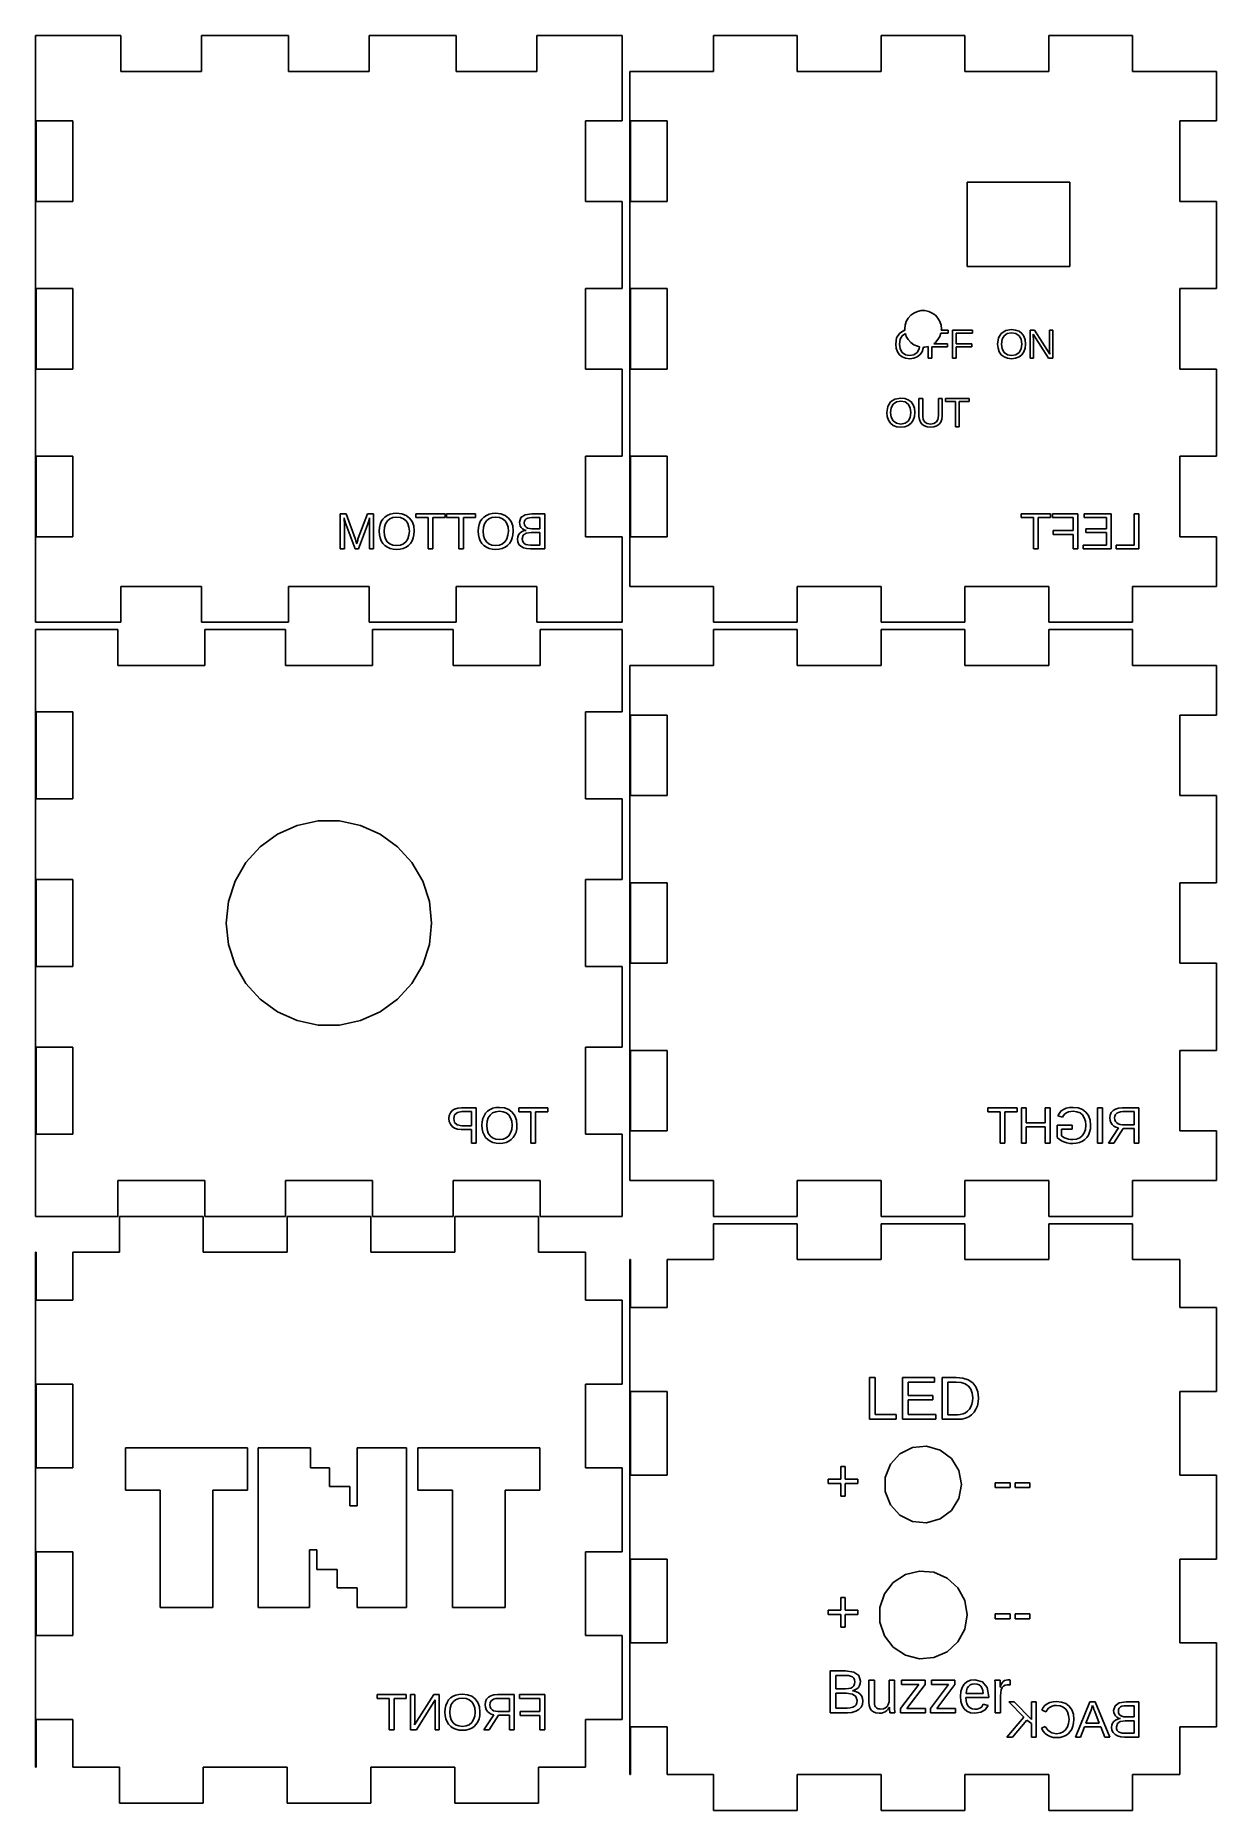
# Model space of a CAD drawing. Header units: metres. Extents: x 0 to 161, y -81 to 161.
import ezdxf

# ---------------------------------------------------------------- set-up
doc = ezdxf.new("R2010")
doc.units = ezdxf.units.M

msp = doc.modelspace()

# ---------------------------------------------------------------- linework, layer by layer
for p, q in [((11.6536, 161), (0, 161)), ((0, 161), (0, 81)), ((11.6536, 156.1), (11.6536, 161)), ((34.5107, 161), (22.6321, 161)), ((22.6321, 161), (22.6321, 156.1)), ((34.5107, 156.1), (34.5107, 161)), ((57.3678, 161), (45.4893, 161)), ((45.4893, 161), (45.4893, 156.1)), ((57.3678, 156.1), (57.3678, 161)), ((80, 161), (68.3464, 161)), ((68.3464, 161), (68.3464, 156.1)), ((80, 149.346), (80, 161)), ((103.857, 161), (92.4286, 161)), ((92.4286, 161), (92.4286, 156.1)), ((103.857, 156.1), (103.857, 161)), ((126.714, 161), (115.286, 161)), ((115.286, 161), (115.286, 156.1)), ((126.714, 156.1), (126.714, 161)), ((149.571, 161), (138.143, 161)), ((138.143, 161), (138.143, 156.1)), ((149.571, 156.1), (149.571, 161)), ((22.6321, 156.1), (11.6536, 156.1)), ((45.4893, 156.1), (34.5107, 156.1)), ((68.3464, 156.1), (57.3678, 156.1)), ((92.4286, 156.1), (81, 156.1)), ((81, 156.1), (81, 85.9)), ((115.286, 156.1), (103.857, 156.1)), ((138.143, 156.1), (126.714, 156.1)), ((161, 156.1), (149.571, 156.1)), ((161, 149.346), (161, 156.1)), ((0.09999, 138.368), (0.09999, 149.346)), ((0.09999, 149.346), (5.09999, 149.346)), ((5.09999, 149.346), (5.09999, 138.368)), ((75, 138.368), (75, 149.346)), ((75, 149.346), (80, 149.346)), ((81.1, 138.368), (81.1, 149.346)), ((81.1, 149.346), (86.1, 149.346)), ((86.1, 149.346), (86.1, 138.368)), ((156, 138.368), (156, 149.346)), ((156, 149.346), (161, 149.346)), ((127, 129.5), (127, 141)), ((127, 141), (141, 141)), ((141, 141), (141, 129.5)), ((5.09999, 138.368), (0.09999, 138.368)), ((80, 138.368), (75, 138.368)), ((80, 126.489), (80, 138.368)), ((86.1, 138.368), (81.1, 138.368)), ((161, 138.368), (156, 138.368)), ((161, 126.489), (161, 138.368)), ((141, 129.5), (127, 129.5)), ((0.09999, 115.511), (0.09999, 126.489)), ((0.09999, 126.489), (5.09999, 126.489)), ((5.09999, 126.489), (5.09999, 115.511)), ((75, 115.511), (75, 126.489)), ((75, 126.489), (80, 126.489)), ((81.1, 115.511), (81.1, 126.489)), ((81.1, 126.489), (86.1, 126.489)), ((86.1, 126.489), (86.1, 115.511)), ((156, 115.511), (156, 126.489)), ((156, 126.489), (161, 126.489)), ((120.227, 123.378), (120.739, 123.486)), ((120.739, 123.486), (121.261, 123.486)), ((121.261, 123.486), (121.773, 123.378)), ((118.5, 121), (118.555, 121.52)), ((118.521, 120.797), (118.5, 121)), ((118.555, 121.52), (118.716, 122.017)), ((118.716, 122.017), (118.977, 122.469)), ((118.977, 122.469), (119.327, 122.858)), ((119.327, 122.858), (119.75, 123.165)), ((119.75, 123.165), (120.227, 123.378)), ((121.773, 123.378), (122.25, 123.165)), ((122.25, 123.165), (122.673, 122.858)), ((122.673, 122.858), (123.023, 122.469)), ((123.023, 122.469), (123.284, 122.017)), ((123.284, 122.017), (123.445, 121.52)), ((123.445, 121.52), (123.5, 121)), ((123.5, 121), (123.483, 120.84)), ((117.265, 118.936), (117.391, 119.76)), ((117.321, 118.367), (117.265, 118.936)), ((117.391, 119.76), (117.77, 120.382)), ((117.77, 120.382), (118.375, 120.773)), ((117.882, 119.586), (117.792, 118.936)), ((117.792, 118.936), (117.883, 118.285)), ((118.153, 120.074), (117.882, 119.586)), ((118.588, 120.377), (118.153, 120.074)), ((118.375, 120.773), (118.521, 120.797)), ((118.716, 119.983), (118.588, 120.377)), ((118.977, 119.531), (118.716, 119.983)), ((119.327, 119.142), (118.977, 119.531)), ((119.75, 118.835), (119.327, 119.142)), ((120.227, 118.622), (119.75, 118.835)), ((120.503, 118.564), (120.227, 118.622)), ((121.685, 118.604), (121.261, 118.514)), ((121.685, 117), (121.685, 118.604)), ((122.673, 119.142), (122.455, 118.984)), ((122.455, 118.984), (124.334, 118.984)), ((123.023, 119.531), (122.673, 119.142)), ((123.284, 119.983), (123.023, 119.531)), ((123.424, 120.416), (123.284, 119.983)), ((124.399, 120.416), (123.424, 120.416)), ((123.483, 120.84), (124.399, 120.84)), ((124.334, 118.984), (124.334, 118.554)), ((124.399, 120.84), (124.399, 120.416)), ((125.007, 117), (125.007, 120.84)), ((125.007, 120.84), (127.721, 120.84)), ((127.721, 120.416), (125.526, 120.416)), ((125.526, 120.416), (125.526, 118.984)), ((125.526, 118.984), (127.656, 118.984)), ((127.656, 118.984), (127.656, 118.554)), ((127.721, 120.84), (127.721, 120.416)), ((131.159, 118.936), (131.285, 119.76)), ((131.215, 118.367), (131.159, 118.936)), ((131.285, 119.76), (131.664, 120.382)), ((131.664, 120.382), (132.268, 120.773)), ((131.776, 119.586), (131.686, 118.936)), ((131.686, 118.936), (131.777, 118.285)), ((132.047, 120.074), (131.776, 119.586)), ((132.483, 120.378), (132.047, 120.074)), ((132.268, 120.773), (133.071, 120.904)), ((133.071, 120.48), (132.483, 120.378)), ((133.071, 120.904), (133.619, 120.845)), ((133.653, 120.377), (133.071, 120.48)), ((133.619, 120.845), (134.09, 120.67)), ((134.087, 120.068), (133.653, 120.377)), ((134.357, 119.579), (134.087, 120.068)), ((134.09, 120.67), (134.471, 120.383)), ((134.447, 118.936), (134.357, 119.579)), ((134.357, 118.267), (134.447, 118.936)), ((134.471, 120.383), (134.75, 119.99)), ((134.75, 119.99), (134.921, 119.503)), ((134.978, 118.936), (134.92, 118.369)), ((134.921, 119.503), (134.978, 118.936)), ((135.581, 117), (135.581, 120.84)), ((135.581, 120.84), (136.184, 120.84)), ((138.075, 117), (136.016, 120.272)), ((136.016, 120.272), (136.029, 120.008)), ((136.029, 120.008), (136.043, 119.552)), ((136.043, 119.552), (136.043, 117)), ((136.184, 120.84), (138.265, 117.546)), ((138.232, 118.32), (138.232, 120.84)), ((138.232, 120.84), (138.7, 120.84)), ((138.7, 120.84), (138.7, 117)), ((117.491, 117.873), (117.321, 118.367)), ((117.769, 117.471), (117.491, 117.873)), ((118.148, 117.177), (117.769, 117.471)), ((117.883, 118.285), (118.157, 117.783)), ((118.619, 116.996), (118.148, 117.177)), ((118.157, 117.783), (118.593, 117.463)), ((118.593, 117.463), (119.171, 117.357)), ((119.172, 116.936), (118.619, 116.996)), ((119.171, 117.357), (119.761, 117.46)), ((119.72, 116.997), (119.172, 116.936)), ((120.19, 117.179), (119.72, 116.997)), ((119.761, 117.46), (120.196, 117.769)), ((120.572, 117.475), (120.19, 117.179)), ((120.196, 117.769), (120.464, 118.267)), ((120.464, 118.267), (120.503, 118.564)), ((120.853, 117.877), (120.572, 117.475)), ((121.026, 118.369), (120.853, 117.877)), ((121.041, 118.514), (121.026, 118.369)), ((121.261, 118.514), (121.041, 118.514)), ((122.204, 117), (121.685, 117)), ((124.334, 118.554), (122.204, 118.554)), ((122.204, 118.554), (122.204, 117)), ((125.526, 117), (125.007, 117)), ((127.656, 118.554), (125.526, 118.554)), ((125.526, 118.554), (125.526, 117)), ((131.385, 117.873), (131.215, 118.367)), ((131.662, 117.471), (131.385, 117.873)), ((132.042, 117.177), (131.662, 117.471)), ((131.777, 118.285), (132.051, 117.783)), ((132.513, 116.996), (132.042, 117.177)), ((132.051, 117.783), (132.487, 117.463)), ((132.487, 117.463), (133.065, 117.357)), ((133.066, 116.936), (132.513, 116.996)), ((133.065, 117.357), (133.655, 117.46)), ((133.614, 116.997), (133.066, 116.936)), ((134.084, 117.179), (133.614, 116.997)), ((133.655, 117.46), (134.09, 117.769)), ((134.465, 117.475), (134.084, 117.179)), ((134.09, 117.769), (134.357, 118.267)), ((134.747, 117.877), (134.465, 117.475)), ((134.92, 118.369), (134.747, 117.877)), ((136.043, 117), (135.581, 117)), ((138.7, 117), (138.075, 117)), ((138.24, 118.006), (138.232, 118.32)), ((138.265, 117.546), (138.24, 118.006)), ((5.09999, 115.511), (0.09999, 115.511)), ((80, 115.511), (75, 115.511)), ((80, 103.632), (80, 115.511)), ((86.1, 115.511), (81.1, 115.511)), ((161, 115.511), (156, 115.511)), ((161, 103.632), (161, 115.511)), ((116.553, 111.049), (117.157, 111.44)), ((117.157, 111.44), (117.96, 111.571)), ((117.96, 111.571), (118.508, 111.512)), ((118.508, 111.512), (118.979, 111.337)), ((118.979, 111.337), (119.36, 111.05)), ((120.443, 109.056), (120.443, 111.507)), ((120.443, 111.507), (120.962, 111.507)), ((120.962, 111.507), (120.962, 109.098)), ((123.097, 109.134), (123.097, 111.507)), ((123.097, 111.507), (123.613, 111.507)), ((123.613, 111.507), (123.613, 109.106)), ((124.066, 111.083), (124.066, 111.507)), ((124.066, 111.507), (127.265, 111.507)), ((127.265, 111.507), (127.265, 111.083)), ((116.048, 109.603), (116.174, 110.427)), ((116.104, 109.033), (116.048, 109.603)), ((116.274, 108.54), (116.104, 109.033)), ((116.174, 110.427), (116.553, 111.049)), ((116.665, 110.253), (116.575, 109.603)), ((116.575, 109.603), (116.666, 108.951)), ((116.936, 110.741), (116.665, 110.253)), ((116.666, 108.951), (116.94, 108.45)), ((117.372, 111.045), (116.936, 110.741)), ((117.96, 111.147), (117.372, 111.045)), ((118.542, 111.044), (117.96, 111.147)), ((118.976, 110.735), (118.542, 111.044)), ((119.246, 110.246), (118.976, 110.735)), ((118.979, 108.436), (119.246, 108.934)), ((119.336, 109.603), (119.246, 110.246)), ((119.246, 108.934), (119.336, 109.603)), ((119.36, 111.05), (119.639, 110.657)), ((119.809, 109.036), (119.636, 108.544)), ((119.639, 110.657), (119.81, 110.17)), ((119.867, 109.603), (119.809, 109.036)), ((119.81, 110.17), (119.867, 109.603)), ((120.491, 108.634), (120.443, 109.056)), ((120.962, 109.098), (121.029, 108.634)), ((123.025, 108.655), (123.097, 109.134)), ((123.613, 109.106), (123.564, 108.67)), ((125.403, 111.083), (124.066, 111.083)), ((125.403, 107.667), (125.403, 111.083)), ((127.265, 111.083), (125.92, 111.083)), ((125.92, 111.083), (125.92, 107.667)), ((116.551, 108.138), (116.274, 108.54)), ((116.931, 107.844), (116.551, 108.138)), ((117.402, 107.663), (116.931, 107.844)), ((116.94, 108.45), (117.376, 108.13)), ((117.376, 108.13), (117.954, 108.024)), ((117.955, 107.603), (117.402, 107.663)), ((117.954, 108.024), (118.544, 108.127)), ((118.503, 107.663), (117.955, 107.603)), ((118.973, 107.846), (118.503, 107.663)), ((118.544, 108.127), (118.979, 108.436)), ((119.354, 108.142), (118.973, 107.846)), ((119.636, 108.544), (119.354, 108.142)), ((120.636, 108.275), (120.491, 108.634)), ((120.869, 107.986), (120.636, 108.275)), ((121.181, 107.775), (120.869, 107.986)), ((121.029, 108.634), (121.229, 108.297)), ((121.563, 107.646), (121.181, 107.775)), ((121.229, 108.297), (121.556, 108.092)), ((121.556, 108.092), (122.002, 108.024)), ((122.005, 107.603), (121.563, 107.646)), ((122.002, 108.024), (122.463, 108.094)), ((122.463, 107.647), (122.005, 107.603)), ((122.463, 108.094), (122.809, 108.307)), ((122.856, 107.782), (122.463, 107.647)), ((122.809, 108.307), (123.025, 108.655)), ((123.177, 108), (122.856, 107.782)), ((123.415, 108.299), (123.177, 108)), ((123.564, 108.67), (123.415, 108.299)), ((125.92, 107.667), (125.403, 107.667)), ((0.09999, 92.6536), (0.09999, 103.632)), ((0.09999, 103.632), (5.09999, 103.632)), ((5.09999, 103.632), (5.09999, 92.6536)), ((75, 92.6536), (75, 103.632)), ((75, 103.632), (80, 103.632)), ((81.1, 92.6536), (81.1, 103.632)), ((81.1, 103.632), (86.1, 103.632)), ((86.1, 103.632), (86.1, 92.6536)), ((156, 92.6536), (156, 103.632)), ((156, 103.632), (161, 103.632)), ((41.5242, 91), (41.5242, 95.8)), ((41.5242, 95.8), (42.3592, 95.8)), ((42.1846, 94.8479), (42.0792, 95.225)), ((42.0792, 95.225), (42.0964, 94.8932)), ((42.0964, 94.8932), (42.1068, 94.5526)), ((42.1068, 94.5526), (42.1102, 94.203)), ((42.2823, 94.5299), (42.1846, 94.8479)), ((42.3722, 94.271), (42.2823, 94.5299)), ((42.3592, 95.8), (43.5992, 92.4011)), ((44.0062, 92.472), (45.2432, 95.8)), ((45.2432, 95.8), (46.0982, 95.8)), ((45.4332, 94.85), (45.2472, 94.271)), ((45.5432, 95.225), (45.4332, 94.85)), ((45.5192, 94.203), (45.5322, 94.847)), ((45.5322, 94.847), (45.5432, 95.225)), ((46.0982, 95.8), (46.0982, 91)), ((46.9797, 94.3373), (47.138, 94.729)), ((47.138, 94.729), (47.3564, 95.069)), ((47.3564, 95.069), (47.6313, 95.3503)), ((47.717, 94.441), (47.567, 93.9737)), ((47.6313, 95.3503), (47.963, 95.573)), ((47.967, 94.823), (47.717, 94.441)), ((47.963, 95.573), (48.3441, 95.7347)), ((48.3076, 95.1063), (47.967, 94.823)), ((48.7306, 95.2763), (48.3076, 95.1063)), ((48.3441, 95.7347), (48.7688, 95.8317)), ((49.236, 95.333), (48.7306, 95.2763)), ((48.7688, 95.8317), (49.237, 95.864)), ((49.7461, 95.2771), (49.236, 95.333)), ((49.237, 95.864), (49.9328, 95.792)), ((50.1725, 95.1094), (49.7461, 95.2771)), ((49.9328, 95.792), (50.5188, 95.576)), ((50.515, 94.83), (50.1725, 95.1094)), ((50.7656, 94.4503), (50.515, 94.83)), ((50.5188, 95.576), (50.995, 95.216)), ((50.9159, 93.9807), (50.7656, 94.4503)), ((50.995, 95.216), (51.3461, 94.7289)), ((51.3461, 94.7289), (51.5568, 94.1302)), ((51.8691, 95.269), (51.8691, 95.8)), ((51.8691, 95.8), (55.8381, 95.8)), ((53.5311, 95.269), (51.8691, 95.269)), ((53.5311, 91), (53.5311, 95.269)), ((55.8381, 95.269), (54.1791, 95.269)), ((54.1791, 95.269), (54.1791, 91)), ((55.8381, 95.8), (55.8381, 95.269)), ((56.0302, 95.269), (56.0302, 95.8)), ((56.0302, 95.8), (59.9992, 95.8)), ((57.6922, 95.269), (56.0302, 95.269)), ((57.6922, 91), (57.6922, 95.269)), ((59.9992, 95.269), (58.3402, 95.269)), ((58.3402, 95.269), (58.3402, 91)), ((59.9992, 95.8), (59.9992, 95.269)), ((60.4777, 94.3373), (60.6361, 94.729)), ((60.6361, 94.729), (60.8544, 95.069)), ((60.8544, 95.069), (61.1294, 95.3503)), ((61.2151, 94.441), (61.0651, 93.9737)), ((61.1294, 95.3503), (61.4611, 95.573)), ((61.4651, 94.823), (61.2151, 94.441)), ((61.4611, 95.573), (61.8422, 95.7347)), ((61.8056, 95.1063), (61.4651, 94.823)), ((62.2286, 95.2763), (61.8056, 95.1063)), ((61.8422, 95.7347), (62.2668, 95.8317)), ((62.7341, 95.333), (62.2286, 95.2763)), ((62.2668, 95.8317), (62.7351, 95.864)), ((63.2442, 95.2771), (62.7341, 95.333)), ((62.7351, 95.864), (63.4308, 95.792)), ((63.6705, 95.1094), (63.2442, 95.2771)), ((63.4308, 95.792), (64.0168, 95.576)), ((64.0131, 94.83), (63.6705, 95.1094)), ((64.2636, 94.4503), (64.0131, 94.83)), ((64.0168, 95.576), (64.4931, 95.216)), ((64.414, 93.9807), (64.2636, 94.4503)), ((64.4931, 95.216), (64.8442, 94.7289)), ((64.8442, 94.7289), (65.0548, 94.1302)), ((65.978, 94.631), (66.1665, 95.2804)), ((66.0047, 94.3614), (65.978, 94.631)), ((66.1665, 95.2804), (66.7318, 95.6701)), ((66.6618, 94.7883), (66.632, 94.553)), ((66.632, 94.553), (66.6608, 94.305)), ((66.7511, 94.9743), (66.6618, 94.7883)), ((66.7318, 95.6701), (67.674, 95.8)), ((66.9, 95.111), (66.7511, 94.9743)), ((67.1047, 95.2043), (66.9, 95.111)), ((67.3627, 95.2603), (67.1047, 95.2043)), ((67.674, 95.279), (67.3627, 95.2603)), ((67.674, 95.8), (69.425, 95.8)), ((68.774, 95.279), (67.674, 95.279)), ((68.774, 93.752), (68.774, 95.279)), ((69.425, 95.8), (69.425, 91)), ((134.379, 95.269), (134.379, 95.8)), ((134.379, 95.8), (138.348, 95.8)), ((136.041, 95.269), (134.379, 95.269)), ((136.041, 91), (136.041, 95.269)), ((138.348, 95.269), (136.689, 95.269)), ((136.689, 95.269), (136.689, 91)), ((138.348, 95.8), (138.348, 95.269)), ((138.66, 95.269), (138.66, 95.8)), ((138.66, 95.8), (142.091, 95.8)), ((141.44, 95.269), (138.66, 95.269)), ((141.44, 93.496), (141.44, 95.269)), ((142.091, 95.8), (142.091, 91)), ((142.98, 95.269), (142.98, 95.8)), ((142.98, 95.8), (146.636, 95.8)), ((145.985, 95.269), (142.98, 95.269)), ((145.985, 93.752), (145.985, 95.269)), ((146.636, 95.8), (146.636, 91)), ((149.773, 91.531), (149.773, 95.8)), ((149.773, 95.8), (150.424, 95.8)), ((150.424, 95.8), (150.424, 91)), ((5.09999, 92.6536), (0.09999, 92.6536)), ((42.1102, 94.203), (42.1102, 91)), ((43.5792, 91), (42.3722, 94.271)), ((43.5992, 92.4011), (43.6372, 92.2844)), ((43.6372, 92.2844), (43.6872, 92.122)), ((43.6872, 92.122), (43.7368, 91.953)), ((43.8426, 91.9019), (43.9204, 92.1911)), ((43.9204, 92.1911), (43.9627, 92.3348)), ((43.9627, 92.3348), (44.0062, 92.472)), ((45.2472, 94.271), (44.0232, 91)), ((45.5192, 91), (45.5192, 94.203)), ((46.853, 93.42), (46.8847, 93.901)), ((46.8851, 92.9401), (46.853, 93.42)), ((46.8847, 93.901), (46.9797, 94.3373)), ((46.9815, 92.5018), (46.8851, 92.9401)), ((47.142, 92.105), (46.9815, 92.5018)), ((47.362, 91.758), (47.142, 92.105)), ((47.567, 93.9737), (47.517, 93.421)), ((47.517, 93.421), (47.5666, 92.8448)), ((47.5666, 92.8448), (47.7152, 92.3628)), ((47.7152, 92.3628), (47.963, 91.975)), ((47.963, 91.975), (48.3035, 91.6911)), ((50.1661, 91.6987), (50.51, 91.992)), ((50.51, 91.992), (50.7634, 92.3854)), ((50.7634, 92.3854), (50.9153, 92.8618)), ((50.9153, 92.8618), (50.966, 93.421)), ((50.966, 93.421), (50.9159, 93.9807)), ((51.344, 92.1), (51.1265, 91.7523)), ((51.5012, 92.4982), (51.344, 92.1)), ((51.5956, 92.9382), (51.5012, 92.4982)), ((51.5568, 94.1302), (51.627, 93.42)), ((51.627, 93.42), (51.5956, 92.9382)), ((60.3511, 93.42), (60.3827, 93.901)), ((60.3832, 92.9401), (60.3511, 93.42)), ((60.3827, 93.901), (60.4777, 94.3373)), ((60.4795, 92.5018), (60.3832, 92.9401)), ((60.6401, 92.105), (60.4795, 92.5018)), ((60.8601, 91.758), (60.6401, 92.105)), ((61.0651, 93.9737), (61.0151, 93.421)), ((61.0151, 93.421), (61.0646, 92.8448)), ((61.0646, 92.8448), (61.2133, 92.3628)), ((61.2133, 92.3628), (61.4611, 91.975)), ((61.4611, 91.975), (61.8015, 91.6911)), ((63.6642, 91.6987), (64.0081, 91.992)), ((64.0081, 91.992), (64.2614, 92.3854)), ((64.2614, 92.3854), (64.4134, 92.8618)), ((64.4134, 92.8618), (64.4641, 93.421)), ((64.4641, 93.421), (64.414, 93.9807)), ((64.8421, 92.1), (64.6245, 91.7523)), ((64.9993, 92.4982), (64.8421, 92.1)), ((65.0936, 92.9382), (64.9993, 92.4982)), ((65.0548, 94.1302), (65.1251, 93.42)), ((65.1251, 93.42), (65.0936, 92.9382)), ((65.697, 92.349), (65.7317, 92.65)), ((65.7491, 91.9545), (65.697, 92.349)), ((65.7317, 92.65), (65.8357, 92.9143)), ((65.8357, 92.9143), (66.009, 93.142)), ((66.0847, 94.1221), (66.0047, 94.3614)), ((66.009, 93.142), (66.2457, 93.324)), ((66.218, 93.913), (66.0847, 94.1221)), ((66.3994, 93.7409), (66.218, 93.913)), ((66.2457, 93.324), (66.541, 93.4513)), ((66.4873, 92.8684), (66.354, 92.399)), ((66.354, 92.399), (66.3844, 92.1317)), ((66.3844, 92.1317), (66.4758, 91.9123)), ((66.6251, 93.6112), (66.3994, 93.7409)), ((66.8873, 93.1501), (66.4873, 92.8684)), ((66.541, 93.4513), (66.895, 93.524)), ((66.895, 93.524), (66.6251, 93.6112)), ((66.6608, 94.305), (66.7471, 94.1037)), ((66.7471, 94.1037), (66.891, 93.949)), ((67.554, 93.244), (66.8873, 93.1501)), ((66.891, 93.949), (67.0931, 93.8396)), ((67.0931, 93.8396), (67.3541, 93.7739)), ((67.3541, 93.7739), (67.674, 93.752)), ((68.774, 93.244), (67.554, 93.244)), ((67.674, 93.752), (68.774, 93.752)), ((68.774, 91.521), (68.774, 93.244)), ((80, 92.6536), (75, 92.6536)), ((80, 81), (80, 92.6536)), ((86.1, 92.6536), (81.1, 92.6536)), ((138.742, 92.958), (138.742, 93.496)), ((138.742, 93.496), (141.44, 93.496)), ((141.44, 92.958), (138.742, 92.958)), ((141.44, 91), (141.44, 92.958)), ((143.185, 93.227), (143.185, 93.752)), ((143.185, 93.752), (145.985, 93.752)), ((145.985, 93.227), (143.185, 93.227)), ((145.985, 91.531), (145.985, 93.227)), ((161, 92.6536), (156, 92.6536)), ((161, 85.9), (161, 92.6536)), ((42.1102, 91), (41.5242, 91)), ((44.0232, 91), (43.5792, 91)), ((43.7368, 91.953), (43.7738, 91.8153)), ((43.7738, 91.8153), (43.7982, 91.709)), ((43.7982, 91.709), (43.8156, 91.7912)), ((43.8156, 91.7912), (43.8426, 91.9019)), ((46.0982, 91), (45.5192, 91)), ((47.638, 91.469), (47.362, 91.758)), ((47.97, 91.238), (47.638, 91.469)), ((48.351, 91.0702), (47.97, 91.238)), ((48.3035, 91.6911), (48.7301, 91.5208)), ((48.7753, 90.9696), (48.351, 91.0702)), ((48.7301, 91.5208), (49.243, 91.464)), ((49.243, 90.936), (48.7753, 90.9696)), ((49.243, 91.464), (49.7438, 91.5227)), ((49.7145, 90.9692), (49.243, 90.936)), ((50.1408, 91.0689), (49.7145, 90.9692)), ((49.7438, 91.5227), (50.1661, 91.6987)), ((50.522, 91.235), (50.1408, 91.0689)), ((50.8525, 91.464), (50.522, 91.235)), ((51.1265, 91.7523), (50.8525, 91.464)), ((54.1791, 91), (53.5311, 91)), ((58.3402, 91), (57.6922, 91)), ((61.1361, 91.469), (60.8601, 91.758)), ((61.4681, 91.238), (61.1361, 91.469)), ((61.8491, 91.0702), (61.4681, 91.238)), ((61.8015, 91.6911), (62.2282, 91.5208)), ((62.2734, 90.9696), (61.8491, 91.0702)), ((62.2282, 91.5208), (62.7411, 91.464)), ((62.7411, 90.936), (62.2734, 90.9696)), ((62.7411, 91.464), (63.2418, 91.5227)), ((63.2125, 90.9692), (62.7411, 90.936)), ((63.6388, 91.0689), (63.2125, 90.9692)), ((63.2418, 91.5227), (63.6642, 91.6987)), ((64.0201, 91.235), (63.6388, 91.0689)), ((64.3505, 91.464), (64.0201, 91.235)), ((64.6245, 91.7523), (64.3505, 91.464)), ((65.9055, 91.6232), (65.7491, 91.9545)), ((66.166, 91.355), (65.9055, 91.6232)), ((66.5188, 91.1578), (66.166, 91.355)), ((66.4758, 91.9123), (66.628, 91.741)), ((66.9531, 91.0394), (66.5188, 91.1578)), ((66.628, 91.741), (66.8469, 91.6188)), ((66.8469, 91.6188), (67.1382, 91.5454)), ((67.469, 91), (66.9531, 91.0394)), ((67.1382, 91.5454), (67.502, 91.521)), ((69.425, 91), (67.469, 91)), ((67.502, 91.521), (68.774, 91.521)), ((136.689, 91), (136.041, 91)), ((142.091, 91), (141.44, 91)), ((142.84, 91), (142.84, 91.531)), ((142.84, 91.531), (145.985, 91.531)), ((146.636, 91), (142.84, 91)), ((147.329, 91), (147.329, 91.531)), ((147.329, 91.531), (149.773, 91.531)), ((150.424, 91), (147.329, 91)), ((11.6536, 85.9), (22.6321, 85.9)), ((11.6536, 81), (11.6536, 85.9)), ((22.6321, 85.9), (22.6321, 81)), ((34.5107, 81), (34.5107, 85.9)), ((34.5107, 85.9), (45.4893, 85.9)), ((45.4893, 85.9), (45.4893, 81)), ((57.3678, 81), (57.3678, 85.9)), ((57.3678, 85.9), (68.3464, 85.9)), ((68.3464, 85.9), (68.3464, 81)), ((81, 85.9), (92.4286, 85.9)), ((92.4286, 85.9), (92.4286, 81)), ((103.857, 85.9), (115.286, 85.9)), ((103.857, 81), (103.857, 85.9)), ((115.286, 85.9), (115.286, 81)), ((126.714, 81), (126.714, 85.9)), ((126.714, 85.9), (138.143, 85.9)), ((138.143, 85.9), (138.143, 81)), ((149.571, 81), (149.571, 85.9)), ((149.571, 85.9), (161, 85.9)), ((0, 81), (11.6536, 81)), ((11.2036, 80), (0, 80)), ((0, 80), (0, 0)), ((11.2036, 75.1), (11.2036, 80)), ((22.6321, 81), (34.5107, 81)), ((34.0607, 80), (23.0821, 80)), ((23.0821, 80), (23.0821, 75.1)), ((34.0607, 75.1), (34.0607, 80)), ((45.4893, 81), (57.3678, 81)), ((56.9178, 80), (45.9393, 80)), ((45.9393, 80), (45.9393, 75.1)), ((56.9178, 75.1), (56.9178, 80)), ((68.3464, 81), (80, 81)), ((80, 80), (68.7964, 80)), ((68.7964, 80), (68.7964, 75.1)), ((80, 68.7964), (80, 80)), ((92.4286, 81), (103.857, 81)), ((103.857, 80), (92.4286, 80)), ((92.4286, 80), (92.4286, 75.1)), ((103.857, 75.1), (103.857, 80)), ((115.286, 81), (126.714, 81)), ((126.714, 80), (115.286, 80)), ((115.286, 80), (115.286, 75.1)), ((126.714, 75.1), (126.714, 80)), ((138.143, 81), (149.571, 81)), ((149.571, 80), (138.143, 80)), ((138.143, 80), (138.143, 75.1)), ((149.571, 75.1), (149.571, 80)), ((23.0821, 75.1), (11.2036, 75.1)), ((45.9393, 75.1), (34.0607, 75.1)), ((68.7964, 75.1), (56.9178, 75.1)), ((92.4286, 75.1), (81, 75.1)), ((81, 75.1), (81, 4.89999)), ((115.286, 75.1), (103.857, 75.1)), ((138.143, 75.1), (126.714, 75.1)), ((161, 75.1), (149.571, 75.1)), ((161, 68.3464), (161, 75.1)), ((0.09999, 56.9178), (0.09999, 68.7964)), ((0.09999, 68.7964), (5.09999, 68.7964)), ((5.09999, 68.7964), (5.09999, 56.9178)), ((75, 56.9178), (75, 68.7964)), ((75, 68.7964), (80, 68.7964)), ((81.1, 57.3678), (81.1, 68.3464)), ((81.1, 68.3464), (86.1, 68.3464)), ((86.1, 68.3464), (86.1, 57.3678)), ((156, 57.3678), (156, 68.3464)), ((156, 68.3464), (161, 68.3464)), ((5.09999, 56.9178), (0.09999, 56.9178)), ((80, 56.9178), (75, 56.9178)), ((80, 45.9393), (80, 56.9178)), ((86.1, 57.3678), (81.1, 57.3678)), ((161, 57.3678), (156, 57.3678)), ((161, 45.4893), (161, 57.3678)), ((33, 52.1243), (35.6738, 53.3148)), ((35.6738, 53.3148), (38.5366, 53.9233)), ((38.5366, 53.9233), (41.4634, 53.9233)), ((41.4634, 53.9233), (44.3262, 53.3148)), ((44.3262, 53.3148), (47, 52.1243)), ((30.6322, 50.404), (33, 52.1243)), ((47, 52.1243), (49.3678, 50.404)), ((28.6738, 48.229), (30.6322, 50.404)), ((49.3678, 50.404), (51.3262, 48.229)), ((27.2104, 45.6943), (28.6738, 48.229)), ((51.3262, 48.229), (52.7896, 45.6943)), ((0.09999, 34.0607), (0.09999, 45.9393)), ((0.09999, 45.9393), (5.09999, 45.9393)), ((5.09999, 45.9393), (5.09999, 34.0607)), ((26.3059, 42.9108), (27.2104, 45.6943)), ((52.7896, 45.6943), (53.6941, 42.9108)), ((75, 34.0607), (75, 45.9393)), ((75, 45.9393), (80, 45.9393)), ((81.1, 34.5107), (81.1, 45.4893)), ((81.1, 45.4893), (86.1, 45.4893)), ((86.1, 45.4893), (86.1, 34.5107)), ((156, 34.5107), (156, 45.4893)), ((156, 45.4893), (161, 45.4893)), ((26, 40), (26.3059, 42.9108)), ((53.6941, 42.9108), (54, 40)), ((26.3059, 37.0892), (26, 40)), ((54, 40), (53.6941, 37.0892)), ((27.2104, 34.3057), (26.3059, 37.0892)), ((53.6941, 37.0892), (52.7896, 34.3057)), ((5.09999, 34.0607), (0.09999, 34.0607)), ((28.6738, 31.771), (27.2104, 34.3057)), ((52.7896, 34.3057), (51.3262, 31.771)), ((80, 34.0607), (75, 34.0607)), ((80, 23.0821), (80, 34.0607)), ((86.1, 34.5107), (81.1, 34.5107)), ((161, 34.5107), (156, 34.5107)), ((161, 22.6321), (161, 34.5107)), ((30.6322, 29.596), (28.6738, 31.771)), ((51.3262, 31.771), (49.3678, 29.596)), ((33, 27.8756), (30.6322, 29.596)), ((49.3678, 29.596), (47, 27.8756)), ((35.6738, 26.6852), (33, 27.8756)), ((38.5366, 26.0767), (35.6738, 26.6852)), ((44.3262, 26.6852), (41.4634, 26.0767)), ((47, 27.8756), (44.3262, 26.6852)), ((41.4634, 26.0767), (38.5366, 26.0767)), ((0.09999, 11.2036), (0.09999, 23.0821)), ((0.09999, 23.0821), (5.09999, 23.0821)), ((5.09999, 23.0821), (5.09999, 11.2036)), ((75, 11.2036), (75, 23.0821)), ((75, 23.0821), (80, 23.0821)), ((81.1, 11.6536), (81.1, 22.6321)), ((81.1, 22.6321), (86.1, 22.6321)), ((86.1, 22.6321), (86.1, 11.6536)), ((156, 11.6536), (156, 22.6321)), ((156, 22.6321), (161, 22.6321)), ((56.8051, 14.42), (57.1419, 14.6311)), ((57.1419, 14.6311), (57.5602, 14.7578)), ((57.5602, 14.7578), (58.0601, 14.8)), ((58.0601, 14.8), (60.0881, 14.8)), ((60.0881, 14.8), (60.0881, 10)), ((61.6353, 14.3503), (61.9669, 14.573)), ((61.9669, 14.573), (62.348, 14.7347)), ((62.348, 14.7347), (62.7727, 14.8317)), ((62.7727, 14.8317), (63.2409, 14.864)), ((63.2409, 14.864), (63.9367, 14.792)), ((63.9367, 14.792), (64.5227, 14.576)), ((64.5227, 14.576), (64.9989, 14.216)), ((65.873, 14.269), (65.873, 14.8)), ((65.873, 14.8), (69.842, 14.8)), ((69.842, 14.8), (69.842, 14.269)), ((129.842, 14.269), (129.842, 14.8)), ((129.842, 14.8), (133.811, 14.8)), ((133.811, 14.8), (133.811, 14.269)), ((134.404, 10), (134.404, 14.8)), ((134.404, 14.8), (135.055, 14.8)), ((135.055, 14.8), (135.055, 12.752)), ((137.664, 12.752), (137.664, 14.8)), ((137.664, 14.8), (138.315, 14.8)), ((138.315, 14.8), (138.315, 10)), ((139.837, 14.3689), (140.145, 14.589)), ((140.145, 14.589), (140.51, 14.7418)), ((140.51, 14.7418), (140.942, 14.8334)), ((140.942, 14.8334), (141.442, 14.864)), ((141.442, 14.864), (142.143, 14.793)), ((142.143, 14.793), (142.732, 14.58)), ((142.732, 14.58), (143.208, 14.225)), ((144.792, 10), (144.792, 14.8)), ((144.792, 14.8), (145.442, 14.8)), ((145.442, 14.8), (145.442, 10)), ((146.903, 14.435), (147.239, 14.6378)), ((147.239, 14.6378), (147.658, 14.7594)), ((147.658, 14.7594), (148.159, 14.8)), ((148.159, 14.8), (150.426, 14.8)), ((150.426, 14.8), (150.426, 10)), ((56.3601, 13.348), (56.4095, 13.7747)), ((56.4098, 12.922), (56.3601, 13.348)), ((56.4095, 13.7747), (56.5579, 14.132)), ((56.5588, 12.5587), (56.4098, 12.922)), ((56.5579, 14.132), (56.8051, 14.42)), ((56.8071, 12.258), (56.5588, 12.5587)), ((57.1401, 12.0336), (56.8071, 12.258)), ((57.139, 13.8621), (57.0141, 13.341)), ((57.0141, 13.341), (57.136, 12.8004)), ((57.136, 12.8004), (57.5016, 12.4761)), ((57.5137, 14.1748), (57.139, 13.8621)), ((57.5016, 12.4761), (58.1111, 12.368)), ((58.1381, 14.279), (57.5137, 14.1748)), ((58.1111, 12.368), (59.4371, 12.368)), ((59.4371, 14.279), (58.1381, 14.279)), ((59.4371, 12.368), (59.4371, 14.279)), ((60.8569, 12.42), (60.8886, 12.901)), ((60.889, 11.9401), (60.8569, 12.42)), ((60.8886, 12.901), (60.9836, 13.3373)), ((60.9836, 13.3373), (61.1419, 13.729)), ((61.1419, 13.729), (61.3603, 14.069)), ((61.3603, 14.069), (61.6353, 14.3503)), ((61.5709, 12.9737), (61.5209, 12.421)), ((61.5209, 12.421), (61.5705, 11.8448)), ((61.7209, 13.441), (61.5709, 12.9737)), ((61.9709, 13.823), (61.7209, 13.441)), ((62.3115, 14.1063), (61.9709, 13.823)), ((62.7345, 14.2763), (62.3115, 14.1063)), ((63.2399, 14.333), (62.7345, 14.2763)), ((63.75, 14.2771), (63.2399, 14.333)), ((64.1764, 14.1094), (63.75, 14.2771)), ((64.5189, 13.83), (64.1764, 14.1094)), ((64.7695, 13.4503), (64.5189, 13.83)), ((64.9198, 12.9807), (64.7695, 13.4503)), ((64.9193, 11.8618), (64.9699, 12.421)), ((64.9699, 12.421), (64.9198, 12.9807)), ((64.9989, 14.216), (65.35, 13.7289)), ((65.35, 13.7289), (65.5607, 13.1302)), ((65.5607, 13.1302), (65.6309, 12.42)), ((65.6309, 12.42), (65.5995, 11.9382)), ((67.535, 14.269), (65.873, 14.269)), ((67.535, 10), (67.535, 14.269)), ((69.842, 14.269), (68.183, 14.269)), ((68.183, 14.269), (68.183, 10)), ((131.504, 14.269), (129.842, 14.269)), ((131.504, 10), (131.504, 14.269)), ((133.811, 14.269), (132.152, 14.269)), ((132.152, 14.269), (132.152, 10)), ((135.055, 12.752), (137.664, 12.752)), ((137.664, 12.207), (135.055, 12.207)), ((135.055, 12.207), (135.055, 10)), ((137.664, 10), (137.664, 12.207)), ((139.27, 10.759), (139.27, 12.432)), ((139.27, 12.432), (141.309, 12.432)), ((139.376, 13.708), (139.581, 14.0752)), ((139.996, 13.52), (139.376, 13.708)), ((139.581, 14.0752), (139.837, 14.3689)), ((140.15, 13.7771), (139.996, 13.52)), ((140.338, 13.9831), (140.15, 13.7771)), ((140.562, 14.138), (140.338, 13.9831)), ((140.821, 14.2463), (140.562, 14.138)), ((141.12, 14.3113), (140.821, 14.2463)), ((141.459, 14.333), (141.12, 14.3113)), ((141.309, 12.432), (141.309, 11.887)), ((141.971, 14.2773), (141.459, 14.333)), ((142.396, 14.1103), (141.971, 14.2773)), ((142.734, 13.832), (142.396, 14.1103)), ((142.979, 13.4525), (142.734, 13.832)), ((143.126, 12.9822), (142.979, 13.4525)), ((143.123, 11.8588), (143.175, 12.421)), ((143.175, 12.421), (143.126, 12.9822)), ((143.208, 14.225), (143.556, 13.7404)), ((143.556, 13.7404), (143.766, 13.1388)), ((143.766, 13.1388), (143.836, 12.42)), ((143.836, 12.42), (143.804, 11.9347)), ((146.46, 13.422), (146.509, 13.823)), ((146.495, 13.083), (146.46, 13.422)), ((146.599, 12.782), (146.495, 13.083)), ((146.509, 13.823), (146.657, 14.1607)), ((146.773, 12.519), (146.599, 12.782)), ((146.657, 14.1607), (146.903, 14.435)), ((147.008, 12.305), (146.773, 12.519)), ((147.296, 12.151), (147.008, 12.305)), ((147.146, 13.674), (147.114, 13.415)), ((147.114, 13.415), (147.145, 13.1459)), ((147.145, 13.1459), (147.24, 12.9199)), ((147.241, 13.8883), (147.146, 13.674)), ((147.24, 12.9199), (147.397, 12.737)), ((147.4, 14.058), (147.241, 13.8883)), ((147.637, 12.057), (147.296, 12.151)), ((147.397, 12.737), (147.611, 12.6031)), ((147.619, 14.1808), (147.4, 14.058)), ((147.611, 12.6031), (147.877, 12.5228)), ((147.893, 14.2544), (147.619, 14.1808)), ((147.877, 12.5228), (148.196, 12.496)), ((148.224, 14.279), (147.893, 14.2544)), ((148.196, 12.496), (149.775, 12.496)), ((149.775, 14.279), (148.224, 14.279)), ((149.775, 12.496), (149.775, 14.279)), ((5.09999, 11.2036), (0.09999, 11.2036)), ((57.5444, 11.8989), (57.1401, 12.0336)), ((58.0201, 11.854), (57.5444, 11.8989)), ((59.4371, 11.854), (58.0201, 11.854)), ((59.4371, 10), (59.4371, 11.854)), ((60.0881, 10), (59.4371, 10)), ((60.9854, 11.5018), (60.889, 11.9401)), ((61.1459, 11.105), (60.9854, 11.5018)), ((61.3659, 10.758), (61.1459, 11.105)), ((61.6419, 10.469), (61.3659, 10.758)), ((61.5705, 11.8448), (61.7191, 11.3628)), ((61.9739, 10.238), (61.6419, 10.469)), ((61.7191, 11.3628), (61.9669, 10.975)), ((61.9669, 10.975), (62.3074, 10.6911)), ((62.3549, 10.0702), (61.9739, 10.238)), ((62.3074, 10.6911), (62.734, 10.5208)), ((62.7793, 9.96956), (62.3549, 10.0702)), ((62.734, 10.5208), (63.2469, 10.464)), ((63.2469, 9.936), (62.7793, 9.96956)), ((63.2469, 10.464), (63.7477, 10.5227)), ((63.7184, 9.96922), (63.2469, 9.936)), ((64.1447, 10.0689), (63.7184, 9.96922)), ((63.7477, 10.5227), (64.17, 10.6987)), ((64.5259, 10.235), (64.1447, 10.0689)), ((64.17, 10.6987), (64.5139, 10.992)), ((64.5139, 10.992), (64.7673, 11.3854)), ((64.8564, 10.464), (64.5259, 10.235)), ((64.7673, 11.3854), (64.9193, 11.8618)), ((65.1304, 10.7523), (64.8564, 10.464)), ((65.3479, 11.1), (65.1304, 10.7523)), ((65.5051, 11.4982), (65.3479, 11.1)), ((65.5995, 11.9382), (65.5051, 11.4982)), ((68.183, 10), (67.535, 10)), ((80, 11.2036), (75, 11.2036)), ((80, 0), (80, 11.2036)), ((86.1, 11.6536), (81.1, 11.6536)), ((132.152, 10), (131.504, 10)), ((135.055, 10), (134.404, 10)), ((138.315, 10), (137.664, 10)), ((139.543, 10.5168), (139.27, 10.759)), ((139.856, 10.3141), (139.543, 10.5168)), ((140.207, 10.151), (139.856, 10.3141)), ((141.309, 11.887), (139.869, 11.887)), ((139.869, 11.887), (139.869, 11.005)), ((139.869, 11.005), (140.055, 10.8504)), ((140.055, 10.8504), (140.275, 10.7188)), ((140.587, 10.0316), (140.207, 10.151)), ((140.275, 10.7188), (140.531, 10.61)), ((140.531, 10.61), (140.81, 10.5289)), ((140.988, 9.9599), (140.587, 10.0316)), ((140.81, 10.5289), (141.103, 10.4802)), ((141.411, 9.936), (140.988, 9.9599)), ((141.103, 10.4802), (141.411, 10.464)), ((141.411, 10.464), (141.922, 10.5223)), ((141.891, 9.96922), (141.411, 9.936)), ((142.325, 10.0689), (141.891, 9.96922)), ((141.922, 10.5223), (142.354, 10.6973)), ((142.713, 10.235), (142.325, 10.0689)), ((142.354, 10.6973), (142.707, 10.989)), ((142.707, 10.989), (142.967, 11.3814)), ((143.048, 10.4635), (142.713, 10.235)), ((142.967, 11.3814), (143.123, 11.8588)), ((143.326, 10.7505), (143.048, 10.4635)), ((143.548, 11.096), (143.326, 10.7505)), ((143.708, 11.4933), (143.548, 11.096)), ((143.804, 11.9347), (143.708, 11.4933)), ((145.442, 10), (144.792, 10)), ((146.269, 10), (147.637, 12.057)), ((147.018, 10), (146.269, 10)), ((148.271, 11.982), (147.018, 10)), ((149.775, 11.982), (148.271, 11.982)), ((149.775, 10), (149.775, 11.982)), ((150.426, 10), (149.775, 10)), ((161, 11.6536), (156, 11.6536)), ((161, 4.89999), (161, 11.6536)), ((11.2036, 4.89999), (23.0821, 4.89999)), ((11.2036, 0), (11.2036, 4.89999)), ((23.0821, 4.89999), (23.0821, 0)), ((34.0607, 0), (34.0607, 4.89999)), ((34.0607, 4.89999), (45.9393, 4.89999)), ((45.9393, 4.89999), (45.9393, 0)), ((56.9178, 0), (56.9178, 4.89999)), ((56.9178, 4.89999), (68.7964, 4.89999)), ((68.7964, 4.89999), (68.7964, 0)), ((81, 4.89999), (92.4286, 4.89999)), ((92.4286, 4.89999), (92.4286, 0)), ((103.857, 4.89999), (115.286, 4.89999)), ((103.857, 0), (103.857, 4.89999)), ((115.286, 4.89999), (115.286, 0)), ((126.714, 0), (126.714, 4.89999)), ((126.714, 4.89999), (138.143, 4.89999)), ((138.143, 4.89999), (138.143, 0)), ((149.571, 0), (149.571, 4.89999)), ((149.571, 4.89999), (161, 4.89999)), ((0, 0), (11.2036, 0)), ((22.8571, 0), (11.4286, 0)), ((11.4286, 0), (11.4286, -4.90001)), ((22.8571, -4.90001), (22.8571, 0)), ((23.0821, 0), (34.0607, 0)), ((45.7143, 0), (34.2857, 0)), ((34.2857, 0), (34.2857, -4.90001)), ((45.7143, -4.90001), (45.7143, 0)), ((45.9393, 0), (56.9178, 0)), ((68.5714, 0), (57.1429, 0)), ((57.1429, 0), (57.1429, -4.90001)), ((68.5714, -4.90001), (68.5714, 0)), ((68.7964, 0), (80, 0)), ((92.4286, 0), (103.857, 0)), ((115.286, 0), (126.714, 0)), ((138.143, 0), (149.571, 0)), ((103.857, -1), (92.4286, -1)), ((92.4286, -1), (92.4286, -5.90001)), ((103.857, -5.90001), (103.857, -1)), ((126.714, -1), (115.286, -1)), ((115.286, -1), (115.286, -5.90001)), ((126.714, -5.90001), (126.714, -1)), ((149.571, -1), (138.143, -1)), ((138.143, -1), (138.143, -5.90001)), ((149.571, -5.90001), (149.571, -1)), ((0.09999, -4.90001), (0, -4.90001)), ((0, -4.90001), (0, -75.1)), ((0.09999, -11.4286), (0.09999, -4.90001)), ((11.4286, -4.90001), (5.09999, -4.90001)), ((5.09999, -4.90001), (5.09999, -11.4286)), ((34.2857, -4.90001), (22.8571, -4.90001)), ((57.1429, -4.90001), (45.7143, -4.90001)), ((75, -4.90001), (68.5714, -4.90001)), ((75, -11.4286), (75, -4.90001)), ((81.1, -5.90001), (81, -5.90001)), ((81, -5.90001), (81, -76.1)), ((81.1, -12.4286), (81.1, -5.90001)), ((92.4286, -5.90001), (86.1, -5.90001)), ((86.1, -5.90001), (86.1, -12.4286)), ((115.286, -5.90001), (103.857, -5.90001)), ((138.143, -5.90001), (126.714, -5.90001)), ((156, -5.90001), (149.571, -5.90001)), ((156, -12.4286), (156, -5.90001)), ((5.09999, -11.4286), (0.09999, -11.4286)), ((80, -11.4286), (75, -11.4286)), ((80, -22.8571), (80, -11.4286)), ((86.1, -12.4286), (81.1, -12.4286)), ((161, -12.4286), (156, -12.4286)), ((161, -23.8571), (161, -12.4286)), ((0.09999, -34.2857), (0.09999, -22.8571)), ((0.09999, -22.8571), (5.09999, -22.8571)), ((5.09999, -22.8571), (5.09999, -34.2857)), ((75, -34.2857), (75, -22.8571)), ((75, -22.8571), (80, -22.8571)), ((81.1, -35.2857), (81.1, -23.8571)), ((81.1, -23.8571), (86.1, -23.8571)), ((86.1, -23.8571), (86.1, -35.2857)), ((113.68, -27.6667), (113.68, -21.9707)), ((113.68, -21.9707), (114.455, -21.9707)), ((114.455, -21.9707), (114.455, -27.0327)), ((118.204, -27.6667), (118.204, -21.9707)), ((118.204, -21.9707), (122.561, -21.9707)), ((122.561, -22.6047), (118.979, -22.6047)), ((118.979, -22.6047), (118.979, -24.4027)), ((122.561, -21.9707), (122.561, -22.6047)), ((123.62, -27.6667), (123.62, -21.9707)), ((123.62, -21.9707), (125.515, -21.9707)), ((125.498, -22.5927), (124.395, -22.5927)), ((124.395, -22.5927), (124.395, -27.0447)), ((126.179, -22.6543), (125.498, -22.5927)), ((125.515, -21.9707), (126.413, -22.0513)), ((126.743, -22.8393), (126.179, -22.6543)), ((126.413, -22.0513), (127.162, -22.2934)), ((127.19, -23.1477), (126.743, -22.8393)), ((127.162, -22.2934), (127.763, -22.6967)), ((127.515, -23.5735), (127.19, -23.1477)), ((127.71, -24.1108), (127.515, -23.5735)), ((127.774, -24.7597), (127.71, -24.1108)), ((127.763, -22.6967), (128.203, -23.2481)), ((128.203, -23.2481), (128.467, -23.9358)), ((128.467, -23.9358), (128.554, -24.7597)), ((156, -35.2857), (156, -23.8571)), ((156, -23.8571), (161, -23.8571)), ((118.979, -24.4027), (122.317, -24.4027)), ((122.317, -25.0287), (118.979, -25.0287)), ((118.979, -25.0287), (118.979, -27.0327)), ((122.317, -24.4027), (122.317, -25.0287)), ((126.782, -26.7707), (127.077, -26.5606)), ((127.077, -26.5606), (127.322, -26.2969)), ((127.322, -26.2969), (127.517, -25.9797)), ((127.517, -25.9797), (127.66, -25.6143)), ((127.66, -25.6143), (127.746, -25.2077)), ((127.746, -25.2077), (127.774, -24.7597)), ((128.208, -26.3027), (127.946, -26.709)), ((128.401, -25.8375), (128.208, -26.3027)), ((128.516, -25.3231), (128.401, -25.8375)), ((128.554, -24.7597), (128.516, -25.3231)), ((117.333, -27.6667), (113.68, -27.6667)), ((114.455, -27.0327), (117.333, -27.0327)), ((117.333, -27.0327), (117.333, -27.6667)), ((122.728, -27.6667), (118.204, -27.6667)), ((118.979, -27.0327), (122.728, -27.0327)), ((122.728, -27.0327), (122.728, -27.6667)), ((125.764, -27.6667), (123.62, -27.6667)), ((124.395, -27.0447), (125.673, -27.0447)), ((125.673, -27.0447), (126.077, -27.0142)), ((126.296, -27.6277), (125.764, -27.6667)), ((126.077, -27.0142), (126.447, -26.9229)), ((126.784, -27.5107), (126.296, -27.6277)), ((126.447, -26.9229), (126.782, -26.7707)), ((127.228, -27.3157), (126.784, -27.5107)), ((127.62, -27.0467), (127.228, -27.3157)), ((127.946, -26.709), (127.62, -27.0467)), ((119.563, -31.506), (121.484, -31.328)), ((121.484, -31.328), (123.34, -31.856)), ((12.2605, -37.3333), (12.2605, -31.5733)), ((12.2605, -31.5733), (28.9005, -31.5733)), ((28.9005, -31.5733), (28.9005, -37.3333)), ((30.3549, -53.3333), (30.3549, -31.5733)), ((30.3549, -31.5733), (37.4969, -31.5733)), ((37.4969, -31.5733), (37.4969, -34.2614)), ((43.8589, -39.4454), (43.8589, -31.5733)), ((43.8589, -31.5733), (50.5789, -31.5733)), ((50.5789, -31.5733), (50.5789, -53.3333)), ((52.1072, -37.3333), (52.1072, -31.5733)), ((52.1072, -31.5733), (68.7472, -31.5733)), ((68.7472, -31.5733), (68.7472, -37.3333)), ((115.839, -35.5909), (116.536, -33.7918)), ((116.536, -33.7918), (117.836, -32.366)), ((117.836, -32.366), (119.563, -31.506)), ((123.34, -31.856), (124.88, -33.0187)), ((124.88, -33.0187), (125.895, -34.659)), ((5.09999, -34.2857), (0.09999, -34.2857)), ((37.4969, -34.2614), (40.0809, -34.2614)), ((40.0809, -34.2614), (40.0809, -36.8214)), ((80, -34.2857), (75, -34.2857)), ((80, -45.7143), (80, -34.2857)), ((86.1, -35.2857), (81.1, -35.2857)), ((108.075, -36.4158), (108.075, -35.8228)), ((108.075, -35.8228), (109.798, -35.8228)), ((109.798, -35.8228), (109.798, -34.0838)), ((109.798, -34.0838), (110.395, -34.0838)), ((110.395, -34.0838), (110.395, -35.8228)), ((110.395, -35.8228), (112.117, -35.8228)), ((112.117, -35.8228), (112.117, -36.4158)), ((115.839, -37.5202), (115.839, -35.5909)), ((125.895, -34.659), (126.25, -36.5556)), ((161, -35.2857), (156, -35.2857)), ((161, -46.7143), (161, -35.2857)), ((16.9966, -37.3333), (12.2605, -37.3333)), ((16.9966, -53.3333), (16.9966, -37.3333)), ((28.9005, -37.3333), (24.1646, -37.3333)), ((24.1646, -37.3333), (24.1646, -53.3333)), ((40.0809, -36.8214), (42.8309, -36.8214)), ((42.8309, -36.8214), (42.8309, -39.4454)), ((56.8432, -37.3333), (52.1072, -37.3333)), ((56.8432, -53.3333), (56.8432, -37.3333)), ((68.7472, -37.3333), (64.0112, -37.3333)), ((64.0112, -37.3333), (64.0112, -53.3333)), ((109.798, -36.4158), (108.075, -36.4158)), ((109.798, -38.1548), (109.798, -36.4158)), ((110.395, -38.1548), (109.798, -38.1548)), ((112.117, -36.4158), (110.395, -36.4158)), ((110.395, -36.4158), (110.395, -38.1548)), ((116.536, -39.3193), (115.839, -37.5202)), ((125.895, -38.4521), (124.88, -40.0925)), ((126.25, -36.5556), (125.895, -38.4521)), ((130.841, -36.9848), (130.841, -36.3347)), ((130.841, -36.3347), (132.859, -36.3347)), ((132.859, -36.9848), (130.841, -36.9848)), ((132.859, -36.3347), (132.859, -36.9848)), ((133.547, -36.9848), (133.547, -36.3347)), ((133.547, -36.3347), (135.565, -36.3347)), ((135.565, -36.9848), (133.547, -36.9848)), ((135.565, -36.3347), (135.565, -36.9848)), ((42.8309, -39.4454), (43.8589, -39.4454)), ((117.836, -40.7451), (116.536, -39.3193)), ((119.563, -41.6051), (117.836, -40.7451)), ((124.88, -40.0925), (123.34, -41.2552)), ((121.484, -41.7832), (119.563, -41.6051)), ((123.34, -41.2552), (121.484, -41.7832)), ((0.09999, -57.1429), (0.09999, -45.7143)), ((0.09999, -45.7143), (5.09999, -45.7143)), ((5.09999, -45.7143), (5.09999, -57.1429)), ((38.3579, -45.4613), (37.3309, -45.4613)), ((37.3309, -45.4613), (37.3309, -53.3333)), ((38.3579, -48.1494), (38.3579, -45.4613)), ((75, -57.1429), (75, -45.7143)), ((75, -45.7143), (80, -45.7143)), ((41.1079, -48.1494), (38.3579, -48.1494)), ((41.1079, -50.6454), (41.1079, -48.1494)), ((81.1, -58.1429), (81.1, -46.7143)), ((81.1, -46.7143), (86.1, -46.7143)), ((86.1, -46.7143), (86.1, -58.1429)), ((118.59, -48.8387), (120.505, -48.3538)), ((120.505, -48.3538), (122.473, -48.5169)), ((156, -58.1429), (156, -46.7143)), ((156, -46.7143), (161, -46.7143)), ((43.8589, -50.6454), (41.1079, -50.6454)), ((43.8589, -53.3333), (43.8589, -50.6454)), ((115.723, -51.4777), (116.936, -49.919)), ((116.936, -49.919), (118.59, -48.8387)), ((122.473, -48.5169), (124.282, -49.3103)), ((124.282, -49.3103), (125.735, -50.6481)), ((125.735, -50.6481), (126.675, -52.3851)), ((109.798, -53.6856), (109.798, -51.9466)), ((109.798, -51.9466), (110.395, -51.9466)), ((110.395, -51.9466), (110.395, -53.6856)), ((115.082, -53.3458), (115.723, -51.4777)), ((126.675, -52.3851), (127, -54.3333)), ((24.1646, -53.3333), (16.9966, -53.3333)), ((37.3309, -53.3333), (30.3549, -53.3333)), ((50.5789, -53.3333), (43.8589, -53.3333)), ((64.0112, -53.3333), (56.8432, -53.3333)), ((108.075, -54.2786), (108.075, -53.6856)), ((108.075, -53.6856), (109.798, -53.6856)), ((109.798, -54.2786), (108.075, -54.2786)), ((109.798, -56.0176), (109.798, -54.2786)), ((110.395, -53.6856), (112.117, -53.6856)), ((112.117, -54.2786), (110.395, -54.2786)), ((110.395, -54.2786), (110.395, -56.0176)), ((112.117, -53.6856), (112.117, -54.2786)), ((115.082, -55.3209), (115.082, -53.3458)), ((115.723, -57.189), (115.082, -55.3209)), ((127, -54.3333), (126.675, -56.2815)), ((130.841, -54.8476), (130.841, -54.1976)), ((130.841, -54.1976), (132.859, -54.1976)), ((132.859, -54.8476), (130.841, -54.8476)), ((132.859, -54.1976), (132.859, -54.8476)), ((133.547, -54.8476), (133.547, -54.1976)), ((133.547, -54.1976), (135.565, -54.1976)), ((135.565, -54.8476), (133.547, -54.8476)), ((135.565, -54.1976), (135.565, -54.8476)), ((5.09999, -57.1429), (0.09999, -57.1429)), ((80, -57.1429), (75, -57.1429)), ((80, -68.5714), (80, -57.1429)), ((110.395, -56.0176), (109.798, -56.0176)), ((116.936, -58.7477), (115.723, -57.189)), ((125.735, -58.0186), (124.282, -59.3563)), ((126.675, -56.2815), (125.735, -58.0186)), ((86.1, -58.1429), (81.1, -58.1429)), ((118.59, -59.828), (116.936, -58.7477)), ((120.505, -60.3129), (118.59, -59.828)), ((122.473, -60.1497), (120.505, -60.3129)), ((124.282, -59.3563), (122.473, -60.1497)), ((161, -58.1429), (156, -58.1429)), ((161, -69.5714), (161, -58.1429)), ((108.352, -67.6667), (108.352, -61.9707)), ((108.352, -61.9707), (110.439, -61.9707)), ((110.439, -62.5927), (109.127, -62.5927)), ((109.127, -62.5927), (109.127, -64.4027)), ((110.439, -61.9707), (111.562, -62.125)), ((110.81, -62.6148), (110.439, -62.5927)), ((111.118, -62.6811), (110.81, -62.6148)), ((111.362, -62.7917), (111.118, -62.6811)), ((111.539, -62.9536), (111.362, -62.7917)), ((111.562, -62.125), (112.236, -62.588)), ((112.236, -62.588), (112.461, -63.3597)), ((46.5732, -65.731), (46.5732, -65.2)), ((46.5732, -65.2), (50.5422, -65.2)), ((50.5422, -65.2), (50.5422, -65.731)), ((51.1351, -70), (51.1351, -65.2)), ((51.1351, -65.2), (51.7211, -65.2)), ((51.6801, -69.315), (54.2901, -65.2)), ((51.7211, -65.2), (51.7211, -68.348)), ((54.2901, -65.2), (55.0461, -65.2)), ((55.0461, -65.2), (55.0461, -70)), ((56.924, -65.427), (57.3051, -65.2653)), ((57.3051, -65.2653), (57.7297, -65.1683)), ((57.7297, -65.1683), (58.198, -65.136)), ((58.198, -65.136), (58.8937, -65.208)), ((58.8937, -65.208), (59.4797, -65.424)), ((62.0783, -65.3622), (62.497, -65.2406)), ((62.497, -65.2406), (62.9979, -65.2)), ((62.9979, -65.2), (65.2649, -65.2)), ((65.2649, -65.2), (65.2649, -70)), ((65.993, -65.731), (65.993, -65.2)), ((65.993, -65.2), (69.424, -65.2)), ((69.424, -65.2), (69.424, -70)), ((109.127, -64.4027), (110.439, -64.4027)), ((110.581, -65.0077), (109.127, -65.0077)), ((109.127, -65.0077), (109.127, -67.0447)), ((110.439, -64.4027), (110.82, -64.3768)), ((111.375, -65.1186), (110.581, -65.0077)), ((110.82, -64.3768), (111.131, -64.2991)), ((111.131, -64.2991), (111.372, -64.1697)), ((111.689, -64.5708), (111.367, -64.6747)), ((111.367, -64.6747), (111.788, -64.7611)), ((111.372, -64.1697), (111.543, -63.986)), ((111.852, -65.4512), (111.375, -65.1186)), ((111.645, -63.1739), (111.539, -62.9536)), ((111.543, -63.986), (111.646, -63.747)), ((111.681, -63.4527), (111.645, -63.1739)), ((111.646, -63.747), (111.681, -63.4527)), ((111.958, -64.4165), (111.689, -64.5708)), ((111.788, -64.7611), (112.14, -64.9125)), ((112.175, -64.2117), (111.958, -64.4165)), ((112.14, -64.9125), (112.423, -65.1287)), ((112.334, -63.9637), (112.175, -64.2117)), ((112.429, -63.6797), (112.334, -63.9637)), ((112.423, -65.1287), (112.629, -65.3983)), ((112.461, -63.3597), (112.429, -63.6797)), ((113.624, -66.1817), (113.624, -63.2507)), ((113.624, -63.2507), (114.36, -63.2507)), ((114.36, -63.2507), (114.36, -66.0397)), ((116.389, -65.7997), (116.389, -63.2507)), ((116.389, -63.2507), (117.12, -63.2507)), ((117.12, -63.2507), (117.12, -66.7237)), ((117.941, -67.1097), (120.399, -63.8157)), ((118.079, -63.8157), (118.079, -63.2507)), ((118.079, -63.2507), (121.264, -63.2507)), ((120.399, -63.8157), (118.079, -63.8157)), ((121.264, -63.8077), (118.802, -67.1017)), ((121.264, -63.2507), (121.264, -63.8077)), ((122.004, -67.1097), (124.462, -63.8157)), ((122.142, -63.8157), (122.142, -63.2507)), ((122.142, -63.2507), (125.327, -63.2507)), ((124.462, -63.8157), (122.142, -63.8157)), ((125.327, -63.8077), (122.865, -67.1017)), ((125.327, -63.2507), (125.327, -63.8077)), ((126.081, -65.4307), (126.137, -64.763)), ((126.137, -64.763), (126.306, -64.208)), ((126.306, -64.208), (126.588, -63.7657)), ((126.588, -63.7657), (126.975, -63.444)), ((126.905, -64.6626), (126.857, -65.0427)), ((126.857, -65.0427), (129.213, -65.0427)), ((127.015, -64.3409), (126.905, -64.6626)), ((126.975, -63.444), (127.459, -63.251)), ((127.189, -64.0777), (127.015, -64.3409)), ((127.42, -63.8827), (127.189, -64.0777)), ((127.699, -63.7657), (127.42, -63.8827)), ((127.459, -63.251), (128.039, -63.1867)), ((128.027, -63.7267), (127.699, -63.7657)), ((128.362, -63.7617), (128.027, -63.7267)), ((128.039, -63.1867), (129.111, -63.4445)), ((128.64, -63.8667), (128.362, -63.7617)), ((128.862, -64.0417), (128.64, -63.8667)), ((129.03, -64.2929), (128.862, -64.0417)), ((129.147, -64.6266), (129.03, -64.2929)), ((129.111, -63.4445), (129.755, -64.2178)), ((129.213, -65.0427), (129.147, -64.6266)), ((129.755, -64.2178), (129.969, -65.5067)), ((130.81, -63.6151), (130.797, -63.2507)), ((130.797, -63.2507), (131.487, -63.2507)), ((130.818, -63.9578), (130.81, -63.6151)), ((130.821, -64.2787), (130.818, -63.9578)), ((130.821, -67.6667), (130.821, -64.2787)), ((131.487, -63.2507), (131.516, -63.996)), ((131.516, -63.996), (131.52, -64.1657)), ((131.52, -64.1657), (131.536, -64.1657)), ((131.536, -64.1657), (131.657, -63.8288)), ((131.578, -64.9235), (131.552, -65.3737)), ((131.657, -64.5488), (131.578, -64.9235)), ((131.657, -63.8288), (131.789, -63.5715)), ((131.789, -64.2497), (131.657, -64.5488)), ((131.789, -63.5715), (131.934, -63.3937)), ((131.971, -64.0313), (131.789, -64.2497)), ((131.934, -63.3937), (132.104, -63.2787)), ((132.2, -63.9003), (131.971, -64.0313)), ((132.104, -63.2787), (132.316, -63.2097)), ((132.477, -63.8567), (132.2, -63.9003)), ((132.316, -63.2097), (132.569, -63.1867)), ((132.627, -63.8612), (132.477, -63.8567)), ((132.569, -63.1867), (132.666, -63.1912)), ((132.755, -63.8749), (132.627, -63.8612)), ((132.666, -63.1912), (132.764, -63.2049)), ((132.863, -63.8977), (132.755, -63.8749)), ((132.764, -63.2049), (132.863, -63.2277)), ((132.863, -63.2277), (132.863, -63.8977)), ((48.2352, -65.731), (46.5732, -65.731)), ((48.2352, -70), (48.2352, -65.731)), ((50.5422, -65.731), (48.8832, -65.731)), ((48.8832, -65.731), (48.8832, -70)), ((54.5011, -65.911), (51.9181, -70)), ((54.4671, -66.811), (54.4841, -66.242)), ((54.4671, -70), (54.4671, -66.811)), ((54.4841, -66.242), (54.5011, -65.911)), ((55.8139, -67.58), (55.8456, -67.099)), ((55.8461, -68.0599), (55.8139, -67.58)), ((55.8456, -67.099), (55.9406, -66.6627)), ((55.9406, -66.6627), (56.099, -66.271)), ((56.099, -66.271), (56.3173, -65.931)), ((56.3173, -65.931), (56.5923, -65.6497)), ((56.528, -67.0263), (56.478, -67.579)), ((56.478, -67.579), (56.5275, -68.1552)), ((56.6779, -66.559), (56.528, -67.0263)), ((56.5923, -65.6497), (56.924, -65.427)), ((56.9279, -66.177), (56.6779, -66.559)), ((57.2685, -65.8937), (56.9279, -66.177)), ((57.6915, -65.7237), (57.2685, -65.8937)), ((58.197, -65.667), (57.6915, -65.7237)), ((58.7071, -65.7229), (58.197, -65.667)), ((59.1334, -65.8906), (58.7071, -65.7229)), ((59.476, -66.17), (59.1334, -65.8906)), ((59.7265, -66.5497), (59.476, -66.17)), ((59.4797, -65.424), (59.9559, -65.784)), ((59.8768, -67.0193), (59.7265, -66.5497)), ((59.8763, -68.1382), (59.927, -67.579)), ((59.927, -67.579), (59.8768, -67.0193)), ((59.9559, -65.784), (60.3071, -66.2711)), ((60.3071, -66.2711), (60.5177, -66.8698)), ((60.5177, -66.8698), (60.588, -67.58)), ((60.588, -67.58), (60.5565, -68.0618)), ((61.2989, -66.578), (61.3481, -66.177)), ((61.3336, -66.917), (61.2989, -66.578)), ((61.438, -67.218), (61.3336, -66.917)), ((61.3481, -66.177), (61.4958, -65.8393)), ((61.6119, -67.481), (61.438, -67.218)), ((61.4958, -65.8393), (61.7419, -65.565)), ((61.847, -67.695), (61.6119, -67.481)), ((61.7419, -65.565), (62.0783, -65.3622)), ((62.135, -67.849), (61.847, -67.695)), ((61.9846, -66.326), (61.9529, -66.585)), ((61.9529, -66.585), (61.9843, -66.8541)), ((61.9843, -66.8541), (62.0787, -67.0801)), ((62.08, -66.1117), (61.9846, -66.326)), ((62.0787, -67.0801), (62.2359, -67.263)), ((62.2389, -65.942), (62.08, -66.1117)), ((62.2359, -67.263), (62.45, -67.3969)), ((62.4575, -65.8192), (62.2389, -65.942)), ((62.45, -67.3969), (62.7163, -67.4772)), ((62.7322, -65.7456), (62.4575, -65.8192)), ((62.7163, -67.4772), (63.0349, -67.504)), ((63.0629, -65.721), (62.7322, -65.7456)), ((63.0349, -67.504), (64.6139, -67.504)), ((64.6139, -65.721), (63.0629, -65.721)), ((64.6139, -67.504), (64.6139, -65.721)), ((68.773, -65.731), (65.993, -65.731)), ((66.075, -68.042), (66.075, -67.504)), ((66.075, -67.504), (68.773, -67.504)), ((68.773, -67.504), (68.773, -65.731)), ((110.684, -67.6667), (108.352, -67.6667)), ((109.127, -67.0447), (110.643, -67.0447)), ((110.643, -67.0447), (111.076, -67.0158)), ((111.298, -67.6199), (110.684, -67.6667)), ((111.076, -67.0158), (111.423, -66.9291)), ((111.815, -67.4796), (111.298, -67.6199)), ((111.423, -66.9291), (111.684, -66.7847)), ((111.684, -66.7847), (111.865, -66.5821)), ((112.236, -67.2457), (111.815, -67.4796)), ((112.011, -66.0057), (111.852, -65.4512)), ((111.865, -66.5821), (111.974, -66.3225)), ((111.974, -66.3225), (112.011, -66.0057)), ((112.546, -66.9277), (112.236, -67.2457)), ((112.733, -66.535), (112.546, -66.9277)), ((112.629, -65.3983), (112.753, -65.7113)), ((112.795, -66.0677), (112.733, -66.535)), ((112.753, -65.7113), (112.795, -66.0677)), ((113.661, -66.6822), (113.624, -66.1817)), ((113.772, -67.0786), (113.661, -66.6822)), ((113.957, -67.3707), (113.772, -67.0786)), ((114.222, -67.5707), (113.957, -67.3707)), ((114.573, -67.6907), (114.222, -67.5707)), ((114.36, -66.0397), (114.369, -66.308)), ((114.369, -66.308), (114.397, -66.533)), ((114.397, -66.533), (114.444, -66.7147)), ((114.444, -66.7147), (114.511, -66.8598)), ((114.511, -66.8598), (114.602, -66.9751)), ((115.011, -67.7307), (114.573, -67.6907)), ((114.602, -66.9751), (114.715, -67.0607)), ((114.715, -67.0607), (114.858, -67.119)), ((114.858, -67.119), (115.039, -67.154)), ((115.319, -67.7097), (115.011, -67.7307)), ((115.039, -67.154), (115.26, -67.1657)), ((115.26, -67.1657), (115.584, -67.1255)), ((115.591, -67.6467), (115.319, -67.7097)), ((115.584, -67.1255), (115.86, -67.0048)), ((115.829, -67.5417), (115.591, -67.6467)), ((116.04, -67.386), (115.829, -67.5417)), ((115.86, -67.0048), (116.086, -66.8037)), ((116.233, -67.171), (116.04, -67.386)), ((116.086, -66.8037), (116.254, -66.5312)), ((116.41, -66.8967), (116.233, -67.171)), ((116.254, -66.5312), (116.355, -66.1966)), ((116.355, -66.1966), (116.389, -65.7997)), ((116.422, -66.8967), (116.41, -66.8967)), ((116.431, -67.242), (116.422, -66.8967)), ((116.451, -67.6449), (116.431, -67.242)), ((116.454, -67.6667), (116.451, -67.6449)), ((117.145, -67.6667), (116.454, -67.6667)), ((117.12, -66.7237), (117.122, -67.1716)), ((117.122, -67.1716), (117.131, -67.4859)), ((117.131, -67.4859), (117.145, -67.6667)), ((117.941, -67.6667), (117.941, -67.1097)), ((121.35, -67.6667), (117.941, -67.6667)), ((118.802, -67.1017), (121.35, -67.1017)), ((121.35, -67.1017), (121.35, -67.6667)), ((122.004, -67.6667), (122.004, -67.1097)), ((125.413, -67.6667), (122.004, -67.6667)), ((122.865, -67.1017), (125.413, -67.1017)), ((125.413, -67.1017), (125.413, -67.6667)), ((126.138, -66.1295), (126.081, -65.4307)), ((126.307, -66.7031), (126.138, -66.1295)), ((126.589, -67.1517), (126.307, -66.7031)), ((126.979, -67.4733), (126.589, -67.1517)), ((129.969, -65.6037), (126.849, -65.6037)), ((126.849, -65.6037), (126.884, -66.0699)), ((126.884, -66.0699), (126.987, -66.4592)), ((127.472, -67.6664), (126.979, -67.4733)), ((126.987, -66.4592), (127.16, -66.7717)), ((127.16, -66.7717), (127.399, -67)), ((127.399, -67), (127.702, -67.137)), ((128.068, -67.7307), (127.472, -67.6664)), ((127.702, -67.137), (128.068, -67.1827)), ((128.068, -67.1827), (128.362, -67.1617)), ((128.885, -67.6158), (128.068, -67.7307)), ((128.362, -67.1617), (128.614, -67.0987)), ((128.614, -67.0987), (128.824, -66.9937)), ((128.824, -66.9937), (128.994, -66.8565)), ((129.48, -67.2711), (128.885, -67.6158)), ((128.994, -66.8565), (129.122, -66.6968)), ((129.122, -66.6968), (129.21, -66.5147)), ((129.21, -66.5147), (129.852, -66.6967)), ((129.852, -66.6967), (129.48, -67.2711)), ((129.969, -65.5067), (129.969, -65.6037)), ((131.552, -67.6667), (130.821, -67.6667)), ((131.552, -65.3737), (131.552, -67.6667)), ((134.724, -68.285), (132.672, -66.2)), ((132.672, -66.2), (133.438, -66.2)), ((133.438, -66.2), (135.766, -68.605)), ((135.766, -68.605), (135.766, -66.2)), ((135.766, -66.2), (136.417, -66.2)), ((136.417, -66.2), (136.417, -71)), ((137.167, -67.337), (137.359, -66.9728)), ((137.784, -67.544), (137.167, -67.337)), ((137.359, -66.9728), (137.612, -66.6734)), ((137.612, -66.6734), (137.926, -66.439)), ((137.919, -67.2823), (137.784, -67.544)), ((138.098, -67.0653), (137.919, -67.2823)), ((137.926, -66.439), (138.298, -66.2707)), ((138.323, -66.893), (138.098, -67.0653)), ((138.298, -66.2707), (138.727, -66.1697)), ((138.586, -66.7675), (138.323, -66.893)), ((138.88, -66.6921), (138.586, -66.7675)), ((138.727, -66.1697), (139.211, -66.136)), ((139.204, -66.667), (138.88, -66.6921)), ((139.699, -66.7238), (139.204, -66.667)), ((139.211, -66.136), (139.892, -66.2081)), ((140.114, -66.8941), (139.699, -66.7238)), ((139.892, -66.2081), (140.466, -66.4245)), ((140.45, -67.178), (140.114, -66.8941)), ((140.697, -67.5608), (140.45, -67.178)), ((140.466, -66.4245), (140.934, -66.785)), ((140.846, -68.0278), (140.697, -67.5608)), ((140.934, -66.785), (141.28, -67.2729)), ((141.28, -67.2729), (141.487, -67.8712)), ((141.798, -71), (143.735, -66.2)), ((143.893, -67.3382), (143.209, -69.08)), ((143.735, -66.2), (144.474, -66.2)), ((143.957, -67.1619), (143.893, -67.3382)), ((144.021, -66.972), (143.957, -67.1619)), ((144.113, -66.69), (144.021, -66.972)), ((144.21, -66.9907), (144.113, -66.69)), ((144.294, -67.2317), (144.21, -66.9907)), ((144.397, -67.508), (144.294, -67.2317)), ((145.014, -69.08), (144.397, -67.508)), ((144.474, -66.2), (146.442, -71)), ((146.978, -67.369), (147.166, -66.7196)), ((147.005, -67.6386), (146.978, -67.369)), ((147.085, -67.8779), (147.005, -67.6386)), ((147.166, -66.7196), (147.732, -66.3299)), ((147.662, -67.2117), (147.632, -67.447)), ((147.632, -67.447), (147.661, -67.695)), ((147.661, -67.695), (147.747, -67.8963)), ((147.751, -67.0257), (147.662, -67.2117)), ((147.732, -66.3299), (148.674, -66.2)), ((147.9, -66.889), (147.751, -67.0257)), ((148.105, -66.7957), (147.9, -66.889)), ((148.363, -66.7397), (148.105, -66.7957)), ((148.674, -66.721), (148.363, -66.7397)), ((148.674, -66.2), (150.425, -66.2)), ((149.774, -66.721), (148.674, -66.721)), ((149.774, -68.248), (149.774, -66.721)), ((150.425, -66.2), (150.425, -71)), ((0.09999, -75.1), (0.09999, -68.5714)), ((0.09999, -68.5714), (5.09999, -68.5714)), ((5.09999, -68.5714), (5.09999, -75.1)), ((48.8832, -70), (48.2352, -70)), ((51.9181, -70), (51.1351, -70)), ((51.7029, -68.9107), (51.6801, -69.315)), ((51.7166, -68.5883), (51.7029, -68.9107)), ((51.7211, -68.348), (51.7166, -68.5883)), ((55.0461, -70), (54.4671, -70)), ((55.9424, -68.4982), (55.8461, -68.0599)), ((56.103, -68.895), (55.9424, -68.4982)), ((56.323, -69.242), (56.103, -68.895)), ((56.599, -69.531), (56.323, -69.242)), ((56.5275, -68.1552), (56.6762, -68.6372)), ((56.931, -69.762), (56.599, -69.531)), ((56.6762, -68.6372), (56.924, -69.025)), ((56.924, -69.025), (57.2644, -69.3089)), ((57.312, -69.9298), (56.931, -69.762)), ((57.2644, -69.3089), (57.6911, -69.4792)), ((57.7363, -70.0304), (57.312, -69.9298)), ((57.6911, -69.4792), (58.2039, -69.536)), ((58.2039, -70.064), (57.7363, -70.0304)), ((58.2039, -69.536), (58.7047, -69.4773)), ((58.6754, -70.0308), (58.2039, -70.064)), ((59.1017, -69.9311), (58.6754, -70.0308)), ((58.7047, -69.4773), (59.1271, -69.3013)), ((59.483, -69.765), (59.1017, -69.9311)), ((59.1271, -69.3013), (59.4709, -69.008)), ((59.4709, -69.008), (59.7243, -68.6146)), ((59.8134, -69.536), (59.483, -69.765)), ((59.7243, -68.6146), (59.8763, -68.1382)), ((60.0874, -69.2477), (59.8134, -69.536)), ((60.3049, -68.9), (60.0874, -69.2477)), ((60.4622, -68.5018), (60.3049, -68.9)), ((60.5565, -68.0618), (60.4622, -68.5018)), ((61.1079, -70), (62.4759, -67.943)), ((61.8569, -70), (61.1079, -70)), ((63.1099, -68.018), (61.8569, -70)), ((62.4759, -67.943), (62.135, -67.849)), ((64.6139, -68.018), (63.1099, -68.018)), ((64.6139, -70), (64.6139, -68.018)), ((65.2649, -70), (64.6139, -70)), ((68.773, -68.042), (66.075, -68.042)), ((68.773, -70), (68.773, -68.042)), ((69.424, -70), (68.773, -70)), ((75, -75.1), (75, -68.5714)), ((75, -68.5714), (80, -68.5714)), ((81.1, -76.1), (81.1, -69.5714)), ((81.1, -69.5714), (86.1, -69.5714)), ((86.1, -69.5714), (86.1, -76.1)), ((132.399, -71), (134.724, -68.285)), ((135.136, -68.683), (133.207, -71)), ((135.766, -69.16), (135.136, -68.683)), ((135.766, -71), (135.766, -69.16)), ((137.123, -69.794), (137.654, -69.528)), ((137.348, -70.1751), (137.123, -69.794)), ((137.627, -70.4904), (137.348, -70.1751)), ((137.654, -69.528), (138.05, -70.0841)), ((138.05, -70.0841), (138.558, -70.4178)), ((140.086, -70.2912), (140.432, -69.994)), ((140.432, -69.994), (140.689, -69.599)), ((140.689, -69.599), (140.844, -69.1273)), ((140.844, -69.1273), (140.895, -68.579)), ((140.895, -68.579), (140.846, -68.0278)), ((141.278, -69.903), (141.064, -70.247)), ((141.433, -69.5076), (141.278, -69.903)), ((141.525, -69.0666), (141.433, -69.5076)), ((141.487, -67.8712), (141.556, -68.58)), ((141.556, -68.58), (141.525, -69.0666)), ((143.013, -69.588), (142.462, -71)), ((145.213, -69.588), (143.013, -69.588)), ((143.209, -69.08), (145.014, -69.08)), ((145.768, -71), (145.213, -69.588)), ((146.697, -69.651), (146.732, -69.35)), ((146.749, -70.0455), (146.697, -69.651)), ((146.732, -69.35), (146.836, -69.0857)), ((146.905, -70.3768), (146.749, -70.0455)), ((146.836, -69.0857), (147.009, -68.858)), ((147.009, -68.858), (147.246, -68.676)), ((147.218, -68.087), (147.085, -67.8779)), ((147.399, -68.2591), (147.218, -68.087)), ((147.246, -68.676), (147.541, -68.5487)), ((147.487, -69.1316), (147.354, -69.601)), ((147.354, -69.601), (147.384, -69.8683)), ((147.384, -69.8683), (147.476, -70.0877)), ((147.625, -68.3888), (147.399, -68.2591)), ((147.476, -70.0877), (147.628, -70.259)), ((147.887, -68.8499), (147.487, -69.1316)), ((147.541, -68.5487), (147.895, -68.476)), ((147.895, -68.476), (147.625, -68.3888)), ((147.747, -67.8963), (147.891, -68.051)), ((148.554, -68.756), (147.887, -68.8499)), ((147.891, -68.051), (148.093, -68.1604)), ((148.093, -68.1604), (148.354, -68.2261)), ((148.354, -68.2261), (148.674, -68.248)), ((149.774, -68.756), (148.554, -68.756)), ((148.674, -68.248), (149.774, -68.248)), ((149.774, -70.479), (149.774, -68.756)), ((156, -76.1), (156, -69.5714)), ((156, -69.5714), (161, -69.5714)), ((133.207, -71), (132.399, -71)), ((136.417, -71), (135.766, -71)), ((137.959, -70.74), (137.627, -70.4904)), ((138.337, -70.92), (137.959, -70.74)), ((138.753, -71.028), (138.337, -70.92)), ((138.558, -70.4178), (139.177, -70.529)), ((139.208, -71.064), (138.753, -71.028)), ((139.177, -70.529), (139.668, -70.4696)), ((139.672, -71.0305), (139.208, -71.064)), ((139.668, -70.4696), (140.086, -70.2912)), ((140.092, -70.9302), (139.672, -71.0305)), ((140.468, -70.763), (140.092, -70.9302)), ((140.794, -70.5337), (140.468, -70.763)), ((141.064, -70.247), (140.794, -70.5337)), ((142.462, -71), (141.798, -71)), ((146.442, -71), (145.768, -71)), ((147.166, -70.645), (146.905, -70.3768)), ((147.519, -70.8422), (147.166, -70.645)), ((147.953, -70.9606), (147.519, -70.8422)), ((147.628, -70.259), (147.847, -70.3812)), ((147.847, -70.3812), (148.138, -70.4546)), ((148.469, -71), (147.953, -70.9606)), ((148.138, -70.4546), (148.502, -70.479)), ((150.425, -71), (148.469, -71)), ((148.502, -70.479), (149.774, -70.479)), ((0, -75.1), (0.09999, -75.1)), ((5.09999, -75.1), (11.4286, -75.1)), ((11.4286, -75.1), (11.4286, -80)), ((22.8571, -75.1), (34.2857, -75.1)), ((22.8571, -80), (22.8571, -75.1)), ((34.2857, -75.1), (34.2857, -80)), ((45.7143, -80), (45.7143, -75.1)), ((45.7143, -75.1), (57.1429, -75.1)), ((57.1429, -75.1), (57.1429, -80)), ((68.5714, -80), (68.5714, -75.1)), ((68.5714, -75.1), (75, -75.1)), ((81, -76.1), (81.1, -76.1)), ((86.1, -76.1), (92.4286, -76.1)), ((92.4286, -76.1), (92.4286, -81)), ((103.857, -76.1), (115.286, -76.1)), ((103.857, -81), (103.857, -76.1)), ((115.286, -76.1), (115.286, -81)), ((126.714, -81), (126.714, -76.1)), ((126.714, -76.1), (138.143, -76.1)), ((138.143, -76.1), (138.143, -81)), ((149.571, -81), (149.571, -76.1)), ((149.571, -76.1), (156, -76.1)), ((11.4286, -80), (22.8571, -80)), ((34.2857, -80), (45.7143, -80)), ((57.1429, -80), (68.5714, -80)), ((92.4286, -81), (103.857, -81)), ((115.286, -81), (126.714, -81)), ((138.143, -81), (149.571, -81))]:
    msp.add_line(p, q)

doc.saveas('drawing.dxf')
